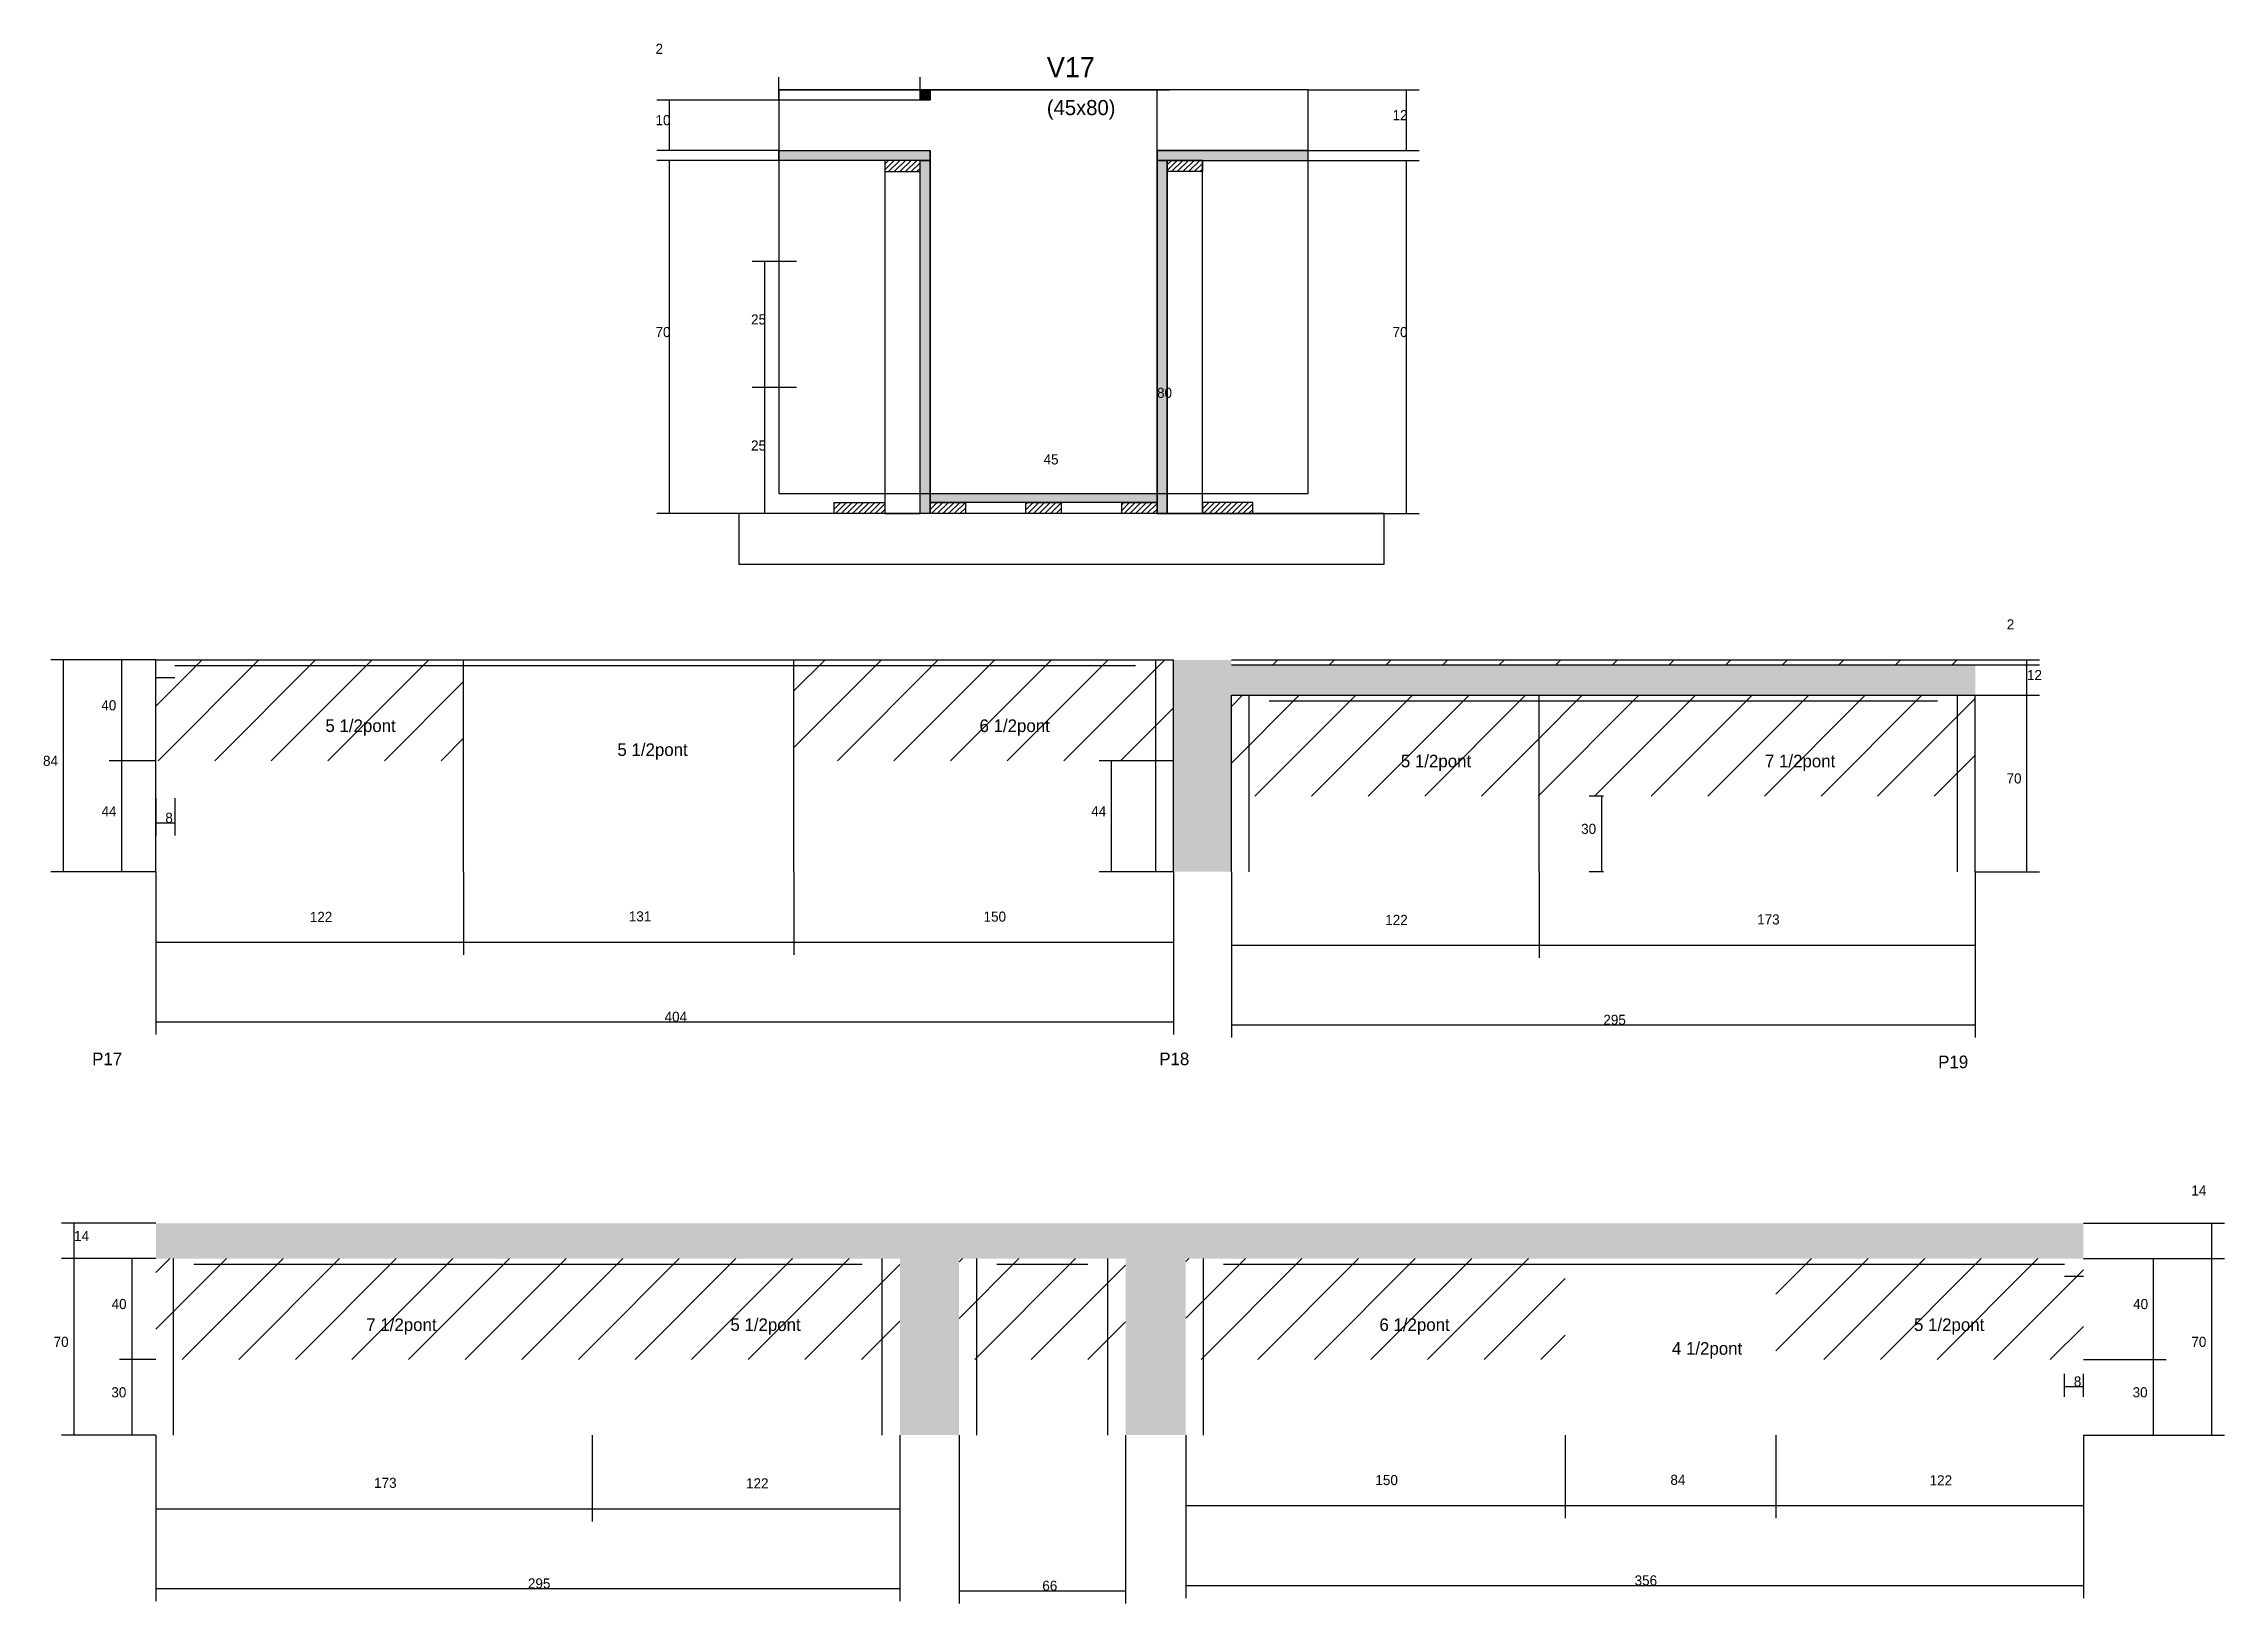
# Model space of a CAD drawing. Header units: metres. Extents: x 130941 to 131805, y 29211 to 30489.
# Drawn here: x 130941 to 131805, y 29871 to 30489 of the extents above; entities that cross this region are included whole.
import ezdxf

# ---------------------------------------------------------------- set-up
doc = ezdxf.new("R2010")
doc.units = ezdxf.units.M
for name, color, linetype in [('CONCRETO', 251, 'Continuous'), ('COTA', 4, 'Continuous'), ('Cota Seção (2x)', 4, 'Continuous'), ('Hachura', 253, 'Continuous'), ('Madeira', 126, 'Continuous'), ('NOMENCLATURA', 7, 'Continuous'), ('Painéis', 200, 'Continuous'), ('SARR_2.2x7', 40, 'Continuous'), ('Texto Seção', 7, 'Continuous')]:
    doc.layers.add(name, color=color, linetype=linetype)

msp = doc.modelspace()

# ---------------------------------------------------------------- texts
at = {"layer": 'COTA'}
for s, p in [('2', (131183.2, 30485.3)), ('10', (131183.2, 30457)), ('12', (131475.5, 30459)), ('70', (131183.2, 30373)), ('25', (131221.1, 30378)), ('70', (131475.5, 30373)), ('25', (131221.1, 30328)), ('2', (131719.1, 30257.1)), ('12', (131727.1, 30237)), ('40', (130963.4, 30225)), ('84', (130940.3, 30203)), ('70', (131719, 30196)), ('44', (130963.5, 30183)), ('8', (130988.8, 30180.4)), ('44', (131356, 30183)), ('30', (131550.3, 30176)), ('122', (131046.1, 30141.1)), ('131', (131172.6, 30141.3)), ('150', (131313.3, 30141.2)), ('122', (131472.6, 30139.9)), ('173', (131620.1, 30140.1)), ('404', (131186.8, 30101.5)), ('295', (131559.1, 30100.3)), ('14', (131792.3, 30032.6)), ('14', (130952.6, 30014.6)), ('40', (130967.5, 29987.6)), ('40', (131769.2, 29987.6)), ('70', (130944.5, 29972.6)), ('70', (131792.3, 29972.6)), ('8', (131745.7, 29956.9)), ('30', (130967.4, 29952.6)), ('30', (131769, 29952.6)), ('173', (131071.6, 29916.7)), ('122', (131219.1, 29916.5)), ('150', (131468.7, 29917.8)), ('84', (131585.7, 29917.9)), ('122', (131688.5, 29917.7)), ('356', (131571.5, 29878)), ('295', (131132.6, 29876.8)), ('66', (131336.6, 29875.9))]:
    msp.add_text(s, height=4, dxfattribs=at).set_placement(p)
at = {"layer": 'Cota Seção (2x)'}
for s, p in [('80', (131382.1, 30348.9)), ('45', (131337.1, 30322.5))]:
    msp.add_text(s, height=4, dxfattribs=at).set_placement(p)
at = {"layer": 'NOMENCLATURA'}
for s, p in [('5 1/2pont', (131052.3, 30216.4)), ('6 1/2pont', (131311.7, 30216.4)), ('5 1/2pont', (131168.1, 30206.9)), ('5 1/2pont', (131478.8, 30202.4)), ('7 1/2pont', (131623.2, 30202.4)), ('P17', (130959.8, 30084.3)), ('P18', (131383, 30084.3)), ('P19', (131691.9, 30083.1)), ('7 1/2pont', (131068.5, 29978.9)), ('5 1/2pont', (131212.9, 29978.9)), ('6 1/2pont', (131470.3, 29978.9)), ('5 1/2pont', (131682.3, 29978.9)), ('4 1/2pont', (131586.3, 29969.5))]:
    msp.add_text(s, height=5, dxfattribs=at).set_placement(p)
at = {"layer": 'Texto Seção'}
for s, height, p in [('V17', 8, (131338.4, 30476)), ('(45x80)', 6, (131338.4, 30461))]:
    msp.add_text(s, height=height, dxfattribs=at).set_placement(p)

# ---------------------------------------------------------------- hatches: boundary and pattern name
at = {"layer": 'COTA'}
h = msp.add_hatch(dxfattribs=at)
h.set_pattern_fill('AR-CONC', scale=0.03)
h.paths.add_polyline_path([(131411.6, 30231), (131706.6, 30231), (131706.6, 30243), (131411.6, 30243), (131411.6, 30245), (131388.6, 30245), (131388.6, 30161), (131411.6, 30161)])
h = msp.add_hatch(dxfattribs=at)
h.set_pattern_fill('AR-CONC', scale=0.03)
h.paths.add_polyline_path([(131280.1, 29937.6), (131303.6, 29937.6), (131303.6, 30007.6), (131369.6, 30007.6), (131369.6, 29937.6), (131393.5, 29937.6), (131393.5, 30007.6), (131749.5, 30007.6), (131749.5, 30021.6), (130985.1, 30021.6), (130985.1, 30007.6), (131280.1, 30007.6)])
at = {"layer": 'Hachura'}
h = msp.add_hatch(color=8, dxfattribs=at)
h.dxf.hatch_style = 1
h.paths.add_polyline_path([(131288.1, 30471), (131292.1, 30471), (131292.1, 30471), (131292.1, 30467), (131292.1, 30467), (131288.1, 30467), (131288.1, 30467), (131288.1, 30471)])
h = msp.add_hatch(color=8, dxfattribs=at)
h.dxf.hatch_style = 1
h.paths.add_polyline_path([(131232.1, 30443), (131232.1, 30447), (131232.1, 30447), (131292.1, 30447), (131292.1, 30447), (131292.1, 30443), (131292.1, 30443), (131232.1, 30443)])
h = msp.add_hatch(color=8, dxfattribs=at)
h.dxf.hatch_style = 1
h.paths.add_polyline_path([(131442.1, 30443), (131442.1, 30447), (131442.1, 30447), (131382.1, 30447), (131382.1, 30447), (131382.1, 30443), (131382.1, 30443), (131442.1, 30443)])
h = msp.add_hatch(dxfattribs=at)
h.set_pattern_fill('ANSI31', scale=0.5)
h.paths.add_polyline_path([(131274.1, 30443), (131274.1, 30438.6), (131274.1, 30438.6), (131288.1, 30438.6), (131288.1, 30438.6), (131288.1, 30443), (131288.1, 30443), (131274.1, 30443)])
h = msp.add_hatch(color=8, dxfattribs=at)
h.dxf.hatch_style = 1
h.paths.add_polyline_path([(131288.1, 30443), (131292.1, 30443), (131292.1, 30443), (131292.1, 30303), (131292.1, 30303), (131288.1, 30303), (131288.1, 30303), (131288.1, 30443)])
h = msp.add_hatch(color=8, dxfattribs=at)
h.dxf.hatch_style = 1
h.paths.add_polyline_path([(131386.1, 30443), (131382.1, 30443), (131382.1, 30443), (131382.1, 30303), (131382.1, 30303), (131386.1, 30303), (131386.1, 30303), (131386.1, 30443)])
h = msp.add_hatch(dxfattribs=at)
h.set_pattern_fill('ANSI31', scale=0.5)
h.paths.add_polyline_path([(131400.1, 30443), (131400.1, 30438.6), (131400.1, 30438.6), (131386.1, 30438.6), (131386.1, 30438.6), (131386.1, 30443), (131386.1, 30443), (131400.1, 30443)])
h = msp.add_hatch(dxfattribs=at)
h.set_pattern_fill('ANSI31', scale=0.5)
h.paths.add_polyline_path([(131254.1, 30303), (131254.1, 30307.4), (131254.1, 30307.4), (131274.1, 30307.4), (131274.1, 30307.4), (131274.1, 30303), (131274.1, 30303), (131254.1, 30303)])
h = msp.add_hatch(color=8, dxfattribs=at)
h.dxf.hatch_style = 1
h.paths.add_polyline_path([(131292.1, 30307.4), (131292.1, 30311), (131292.1, 30311), (131382.1, 30311), (131382.1, 30311), (131382.1, 30307.4), (131382.1, 30307.4), (131292.1, 30307.4)])
h = msp.add_hatch(dxfattribs=at)
h.set_pattern_fill('ANSI31', scale=0.5)
h.paths.add_polyline_path([(131292.1, 30303), (131292.1, 30307.4), (131292.1, 30307.4), (131306.1, 30307.4), (131306.1, 30307.4), (131306.1, 30303), (131306.1, 30303), (131292.1, 30303)])
h = msp.add_hatch(dxfattribs=at)
h.set_pattern_fill('ANSI31', scale=0.5)
h.paths.add_polyline_path([(131330.1, 30303), (131330.1, 30307.4), (131330.1, 30307.4), (131344.1, 30307.4), (131344.1, 30307.4), (131344.1, 30303), (131344.1, 30303), (131330.1, 30303)])
h = msp.add_hatch(dxfattribs=at)
h.set_pattern_fill('ANSI31', scale=0.5)
h.paths.add_polyline_path([(131368.1, 30303), (131368.1, 30307.4), (131368.1, 30307.4), (131382.1, 30307.4), (131382.1, 30307.4), (131382.1, 30303), (131382.1, 30303), (131368.1, 30303)])
h = msp.add_hatch(dxfattribs=at)
h.set_pattern_fill('ANSI31', scale=0.5)
h.paths.add_polyline_path([(131420.1, 30303), (131420.1, 30307.4), (131420.1, 30307.4), (131400.1, 30307.4), (131400.1, 30307.4), (131400.1, 30303), (131400.1, 30303), (131420.1, 30303)])
h = msp.add_hatch(dxfattribs=at)
h.set_pattern_fill('ANSI31', scale=5)
h.paths.add_polyline_path([(130985.1, 30245), (130985.1, 30205), (131107.1, 30205), (131107.1, 30245)])
h = msp.add_hatch(dxfattribs=at)
h.set_pattern_fill('ANSI31', scale=5)
h.paths.add_polyline_path([(131388.6, 30205), (131388.6, 30245), (131238.1, 30245), (131238.1, 30205)])
h = msp.add_hatch(dxfattribs=at)
h.set_pattern_fill('ANSI31', scale=5)
h.paths.add_polyline_path([(131411.6, 30245), (131411.6, 30243), (131533.6, 30243), (131533.6, 30245)])
h = msp.add_hatch(dxfattribs=at)
h.set_pattern_fill('ANSI31', scale=5)
h.paths.add_polyline_path([(131533.6, 30245), (131533.6, 30243), (131706.6, 30243), (131706.6, 30245)])
h = msp.add_hatch(dxfattribs=at)
h.set_pattern_fill('ANSI31', scale=5)
h.paths.add_polyline_path([(131411.6, 30231), (131411.6, 30191), (131533.6, 30191), (131533.6, 30231)])
h = msp.add_hatch(dxfattribs=at)
h.set_pattern_fill('ANSI31', scale=5)
h.paths.add_polyline_path([(131706.6, 30191), (131706.6, 30231), (131533.6, 30231), (131533.6, 30191)])
h = msp.add_hatch(dxfattribs=at)
h.set_pattern_fill('ANSI31', scale=5)
h.paths.add_polyline_path([(131158.1, 29967.6), (131158.1, 30007.6), (130985.1, 30007.6), (130985.1, 29967.6)])
h = msp.add_hatch(dxfattribs=at)
h.set_pattern_fill('ANSI31', scale=5)
h.paths.add_polyline_path([(131158.1, 30007.6), (131158.1, 29967.6), (131280.1, 29967.6), (131280.1, 30007.6)])
h = msp.add_hatch(dxfattribs=at)
h.set_pattern_fill('ANSI31', scale=5)
h.paths.add_polyline_path([(131369.6, 29967.6), (131369.6, 30007.6), (131303.6, 30007.6), (131303.6, 29967.6)])
h = msp.add_hatch(dxfattribs=at)
h.set_pattern_fill('ANSI31', scale=5)
h.paths.add_polyline_path([(131544, 29967.6), (131544, 30007.6), (131393.5, 30007.6), (131393.5, 29967.6)])
h = msp.add_hatch(dxfattribs=at)
h.set_pattern_fill('ANSI31', scale=5)
h.paths.add_polyline_path([(131627.5, 30007.6), (131627.5, 29967.6), (131749.5, 29967.6), (131749.5, 30007.6)])

# ---------------------------------------------------------------- linework, layer by layer
at = {"layer": 'CONCRETO'}
for points in [[(131442.1, 30471), (131292.1, 30471), (131292.1, 30467), (131232.1, 30467), (131232.1, 30447), (131292.1, 30447), (131292.1, 30311), (131382.1, 30311), (131382.1, 30437), (131382.1, 30447), (131442.1, 30447)], [(131232.1, 30311), (131442.1, 30311), (131442.1, 30471), (131232.1, 30471)]]:
    msp.add_lwpolyline(points, close=True, dxfattribs=at)
at = {"layer": 'COTA'}
for p, q in [((131232.1, 30467), (131232.1, 30476)), ((131232.1, 30471), (131288.1, 30471)), ((131288.1, 30471), (131288.1, 30476)), ((131442.1, 30471), (131486, 30471)), ((131481, 30447), (131481, 30471)), ((131232.1, 30467), (131183.7, 30467)), ((131188.7, 30447), (131188.7, 30467)), ((131232.1, 30447), (131183.7, 30447)), ((131442.1, 30447), (131486, 30447)), ((131232.1, 30443), (131183.7, 30443)), ((131188.7, 30303), (131188.7, 30443)), ((131404.5, 30443), (131486, 30443)), ((131481, 30303), (131481, 30443)), ((131239.1, 30403), (131221.6, 30403)), ((131226.6, 30353), (131226.6, 30403)), ((131239.1, 30353), (131221.6, 30353)), ((131239.1, 30353), (131221.6, 30353)), ((131226.6, 30303), (131226.6, 30353)), ((131256.7, 30303), (131183.7, 30303)), ((131239.1, 30303), (131221.6, 30303)), ((131412.9, 30303), (131486, 30303)), ((130985.1, 30245), (130943.4, 30245)), ((130948.4, 30161), (130948.4, 30245)), ((130985.1, 30245), (130966.5, 30245)), ((130971.5, 30205), (130971.5, 30245)), ((131706.6, 30245), (131732.1, 30245)), ((131727.1, 30243), (131727.1, 30245)), ((131706.6, 30243), (131732.1, 30243)), ((131706.6, 30243), (131732.1, 30243)), ((131727.1, 30231), (131727.1, 30243)), ((131706.6, 30231), (131732.1, 30231)), ((131706.6, 30231), (131732.1, 30231)), ((131727.1, 30161), (131727.1, 30231)), ((130985.1, 30205), (130966.5, 30205)), ((130985.1, 30205), (130966.5, 30205)), ((130971.5, 30161), (130971.5, 30205)), ((131388.6, 30205), (131359.1, 30205)), ((131364.1, 30161), (131364.1, 30205)), ((130985.1, 30190.2), (130985.1, 30175.4)), ((130992.6, 30190.2), (130992.6, 30175.4)), ((131559.1, 30191), (131553.5, 30191)), ((131558.5, 30161), (131558.5, 30191)), ((130985.1, 30180.4), (130992.6, 30180.4)), ((130985.1, 30161), (130943.4, 30161)), ((130985.1, 30161), (130966.5, 30161)), ((130985.1, 30161), (130985.1, 30096.5)), ((130985.1, 30161), (130985.1, 30128.1)), ((131107.1, 30161), (131107.1, 30128.1)), ((131107.1, 30161), (131107.1, 30128.1)), ((131238.1, 30161), (131238.1, 30128.1)), ((131238.1, 30161), (131238.1, 30128.1)), ((131388.6, 30161), (131359.1, 30161)), ((131388.6, 30161), (131388.6, 30096.5)), ((131388.6, 30161), (131388.6, 30128.1)), ((131411.6, 30161), (131411.6, 30095.3)), ((131411.6, 30161), (131411.6, 30126.9)), ((131533.6, 30161), (131533.6, 30126.9)), ((131533.6, 30161), (131533.6, 30126.9)), ((131559.1, 30161), (131553.5, 30161)), ((131706.6, 30161), (131706.6, 30126.9)), ((131706.6, 30161), (131706.6, 30095.3)), ((131706.6, 30161), (131732.1, 30161)), ((130985.1, 30133.1), (131107.1, 30133.1)), ((131107.1, 30133.1), (131238.1, 30133.1)), ((131238.1, 30133.1), (131388.6, 30133.1)), ((131411.6, 30131.9), (131533.6, 30131.9)), ((131533.6, 30131.9), (131706.6, 30131.9)), ((130985.1, 30101.5), (131388.6, 30101.5)), ((131411.6, 30100.3), (131706.6, 30100.3)), ((130985.1, 30021.6), (130947.6, 30021.6)), ((130952.6, 30007.6), (130952.6, 30021.6)), ((131749.5, 30021.6), (131805.4, 30021.6)), ((131800.4, 30007.6), (131800.4, 30021.6)), ((130985.1, 30007.6), (130947.6, 30007.6)), ((130985.1, 30007.6), (130947.6, 30007.6)), ((130952.6, 29937.6), (130952.6, 30007.6)), ((130985.1, 30007.6), (130970.6, 30007.6)), ((130975.6, 29967.6), (130975.6, 30007.6)), ((131749.5, 30007.6), (131782.3, 30007.6)), ((131749.5, 30007.6), (131805.4, 30007.6)), ((131749.5, 30007.6), (131805.4, 30007.6)), ((131777.3, 29967.6), (131777.3, 30007.6)), ((131800.4, 29937.6), (131800.4, 30007.6)), ((130985.1, 29967.6), (130970.6, 29967.6)), ((130985.1, 29967.6), (130970.6, 29967.6)), ((130975.6, 29937.6), (130975.6, 29967.6)), ((131742, 29952.8), (131742, 29961.9)), ((131749.5, 29967.6), (131782.3, 29967.6)), ((131749.5, 29967.6), (131782.3, 29967.6)), ((131749.5, 29952.8), (131749.5, 29961.9)), ((131777.3, 29937.6), (131777.3, 29967.6)), ((131742, 29956.9), (131749.5, 29956.9)), ((130985.1, 29937.6), (130947.6, 29937.6)), ((130985.1, 29937.6), (130970.6, 29937.6)), ((130985.1, 29937.6), (130985.1, 29903.4)), ((130985.1, 29937.6), (130985.1, 29871.8)), ((131158.1, 29937.6), (131158.1, 29903.4)), ((131158.1, 29937.6), (131158.1, 29903.4)), ((131280.1, 29937.6), (131280.1, 29871.8)), ((131280.1, 29937.6), (131280.1, 29903.4)), ((131303.6, 29937.6), (131303.6, 29870.9)), ((131369.6, 29937.6), (131369.6, 29870.9)), ((131393.5, 29937.6), (131393.5, 29873)), ((131393.5, 29937.6), (131393.5, 29904.7)), ((131544, 29937.6), (131544, 29904.7)), ((131544, 29937.6), (131544, 29904.7)), ((131627.5, 29937.6), (131627.5, 29904.7)), ((131627.5, 29937.6), (131627.5, 29904.7)), ((131749.5, 29937.6), (131749.5, 29873)), ((131749.5, 29937.6), (131749.5, 29904.7)), ((131749.5, 29937.6), (131782.3, 29937.6)), ((131749.5, 29937.6), (131805.4, 29937.6)), ((130985.1, 29908.4), (131158.1, 29908.4)), ((131158.1, 29908.4), (131280.1, 29908.4)), ((131393.5, 29909.7), (131544, 29909.7)), ((131544, 29909.7), (131627.5, 29909.7)), ((131627.5, 29909.7), (131749.5, 29909.7)), ((130985.1, 29876.8), (131280.1, 29876.8)), ((131303.6, 29875.9), (131369.6, 29875.9)), ((131393.5, 29878), (131749.5, 29878))]:
    msp.add_line(p, q, dxfattribs=at)
at = {"layer": 'Cota Seção (2x)'}
for p, q in [((131292.1, 30471), (131387.1, 30471)), ((131382.1, 30311), (131382.1, 30471)), ((131292.1, 30311), (131292.1, 30316)), ((131382.1, 30311), (131382.1, 30316)), ((131292.1, 30311), (131387.1, 30311)), ((131292.1, 30311), (131382.1, 30311))]:
    msp.add_line(p, q, dxfattribs=at)
at = {"layer": 'Madeira'}
for points in [[(131274.1, 30443), (131274.1, 30438.6), (131288.1, 30438.6), (131288.1, 30443)], [(131274.1, 30303), (131288.1, 30303), (131288.1, 30443), (131274.1, 30443)], [(131400.1, 30443), (131400.1, 30438.6), (131386.1, 30438.6), (131386.1, 30443)], [(131400.1, 30443), (131386.1, 30443), (131386.1, 30303), (131400.1, 30303)], [(131254.1, 30303), (131254.1, 30307.4), (131274.1, 30307.4), (131274.1, 30303)], [(131292.1, 30303), (131292.1, 30307.4), (131306.1, 30307.4), (131306.1, 30303)], [(131330.1, 30303), (131330.1, 30307.4), (131344.1, 30307.4), (131344.1, 30303)], [(131368.1, 30303), (131368.1, 30307.4), (131382.1, 30307.4), (131382.1, 30303)], [(131420.1, 30303), (131420.1, 30307.4), (131400.1, 30307.4), (131400.1, 30303)], [(131216.2, 30283), (131472.2, 30283), (131472.2, 30303), (131216.2, 30303)]]:
    msp.add_lwpolyline(points, close=True, dxfattribs=at)
at = {"layer": 'Painéis'}
for p, q in [((131232.1, 30447), (131292.1, 30447)), ((131232.1, 30443), (131232.1, 30447)), ((131292.1, 30443), (131292.1, 30447)), ((131382.1, 30447), (131442.1, 30447)), ((131382.1, 30443), (131382.1, 30447)), ((131442.1, 30443), (131442.1, 30447)), ((131292.1, 30303), (131292.1, 30443)), ((131382.1, 30303), (131382.1, 30443)), ((131292.1, 30311), (131382.1, 30311)), ((131292.1, 30307.4), (131292.1, 30311)), ((131382.1, 30307.4), (131382.1, 30311)), ((130985.1, 30245), (131388.6, 30245)), ((130985.1, 30161), (130985.1, 30245)), ((131107.1, 30161), (131107.1, 30245)), ((131238.1, 30161), (131238.1, 30245)), ((131388.6, 30161), (131388.6, 30245)), ((131411.6, 30245), (131706.6, 30245)), ((131411.6, 30243), (131706.6, 30243)), ((131411.6, 30231), (131706.6, 30231)), ((131411.6, 30161), (131411.6, 30231)), ((131533.6, 30161), (131533.6, 30231)), ((131706.6, 30161), (131706.6, 30231))]:
    msp.add_line(p, q, dxfattribs=at)
for points in [[(131288.1, 30471), (131292.1, 30471), (131292.1, 30467), (131288.1, 30467)], [(131232.1, 30443), (131232.1, 30447), (131292.1, 30447), (131292.1, 30443)], [(131442.1, 30443), (131442.1, 30447), (131382.1, 30447), (131382.1, 30443)], [(131288.1, 30443), (131292.1, 30443), (131292.1, 30303), (131288.1, 30303)], [(131386.1, 30443), (131382.1, 30443), (131382.1, 30303), (131386.1, 30303)], [(131292.1, 30307.4), (131292.1, 30311), (131382.1, 30311), (131382.1, 30307.4)]]:
    msp.add_lwpolyline(points, close=True, dxfattribs=at)
at = {"layer": 'SARR_2.2x7'}
for p, q in [((131381.6, 30205), (131381.6, 30245)), ((130985.1, 30238), (130992.6, 30238)), ((130992.6, 30242.8), (131107.1, 30242.8)), ((131107.1, 30242.8), (131373.6, 30242.8)), ((131418.6, 30191), (131418.6, 30231)), ((131426.6, 30228.8), (131533.6, 30228.8)), ((131533.6, 30228.8), (131691.6, 30228.8)), ((131699.6, 30191), (131699.6, 30231)), ((131381.6, 30161), (131381.6, 30205)), ((131418.6, 30161), (131418.6, 30191)), ((131699.6, 30161), (131699.6, 30191)), ((130992.1, 29967.6), (130992.1, 30007.6)), ((131000.1, 30005.4), (131158.1, 30005.4)), ((131158.1, 30005.4), (131265.1, 30005.4)), ((131273.1, 29967.6), (131273.1, 30007.6)), ((131310.6, 29967.6), (131310.6, 30007.6)), ((131318.6, 30005.4), (131354.6, 30005.4)), ((131362.6, 29967.6), (131362.6, 30007.6)), ((131400.5, 29967.6), (131400.5, 30007.6)), ((131408.5, 30005.4), (131627.5, 30005.4)), ((131627.5, 30005.4), (131742, 30005.4)), ((131742, 30000.6), (131749.5, 30000.6)), ((130992.1, 29937.6), (130992.1, 29967.6)), ((131273.1, 29937.6), (131273.1, 29967.6)), ((131310.6, 29937.6), (131310.6, 29967.6)), ((131362.6, 29937.6), (131362.6, 29967.6)), ((131400.5, 29937.6), (131400.5, 29967.6))]:
    msp.add_line(p, q, dxfattribs=at)

msp.set_redraw_order([(e.dxf.handle, doc.entitydb.next_handle()) for e in msp.query("TEXT MTEXT ATTDEF DIMENSION ARC_DIMENSION")])  # texts and dimensions are drawn at this point

doc.saveas('drawing.dxf')
